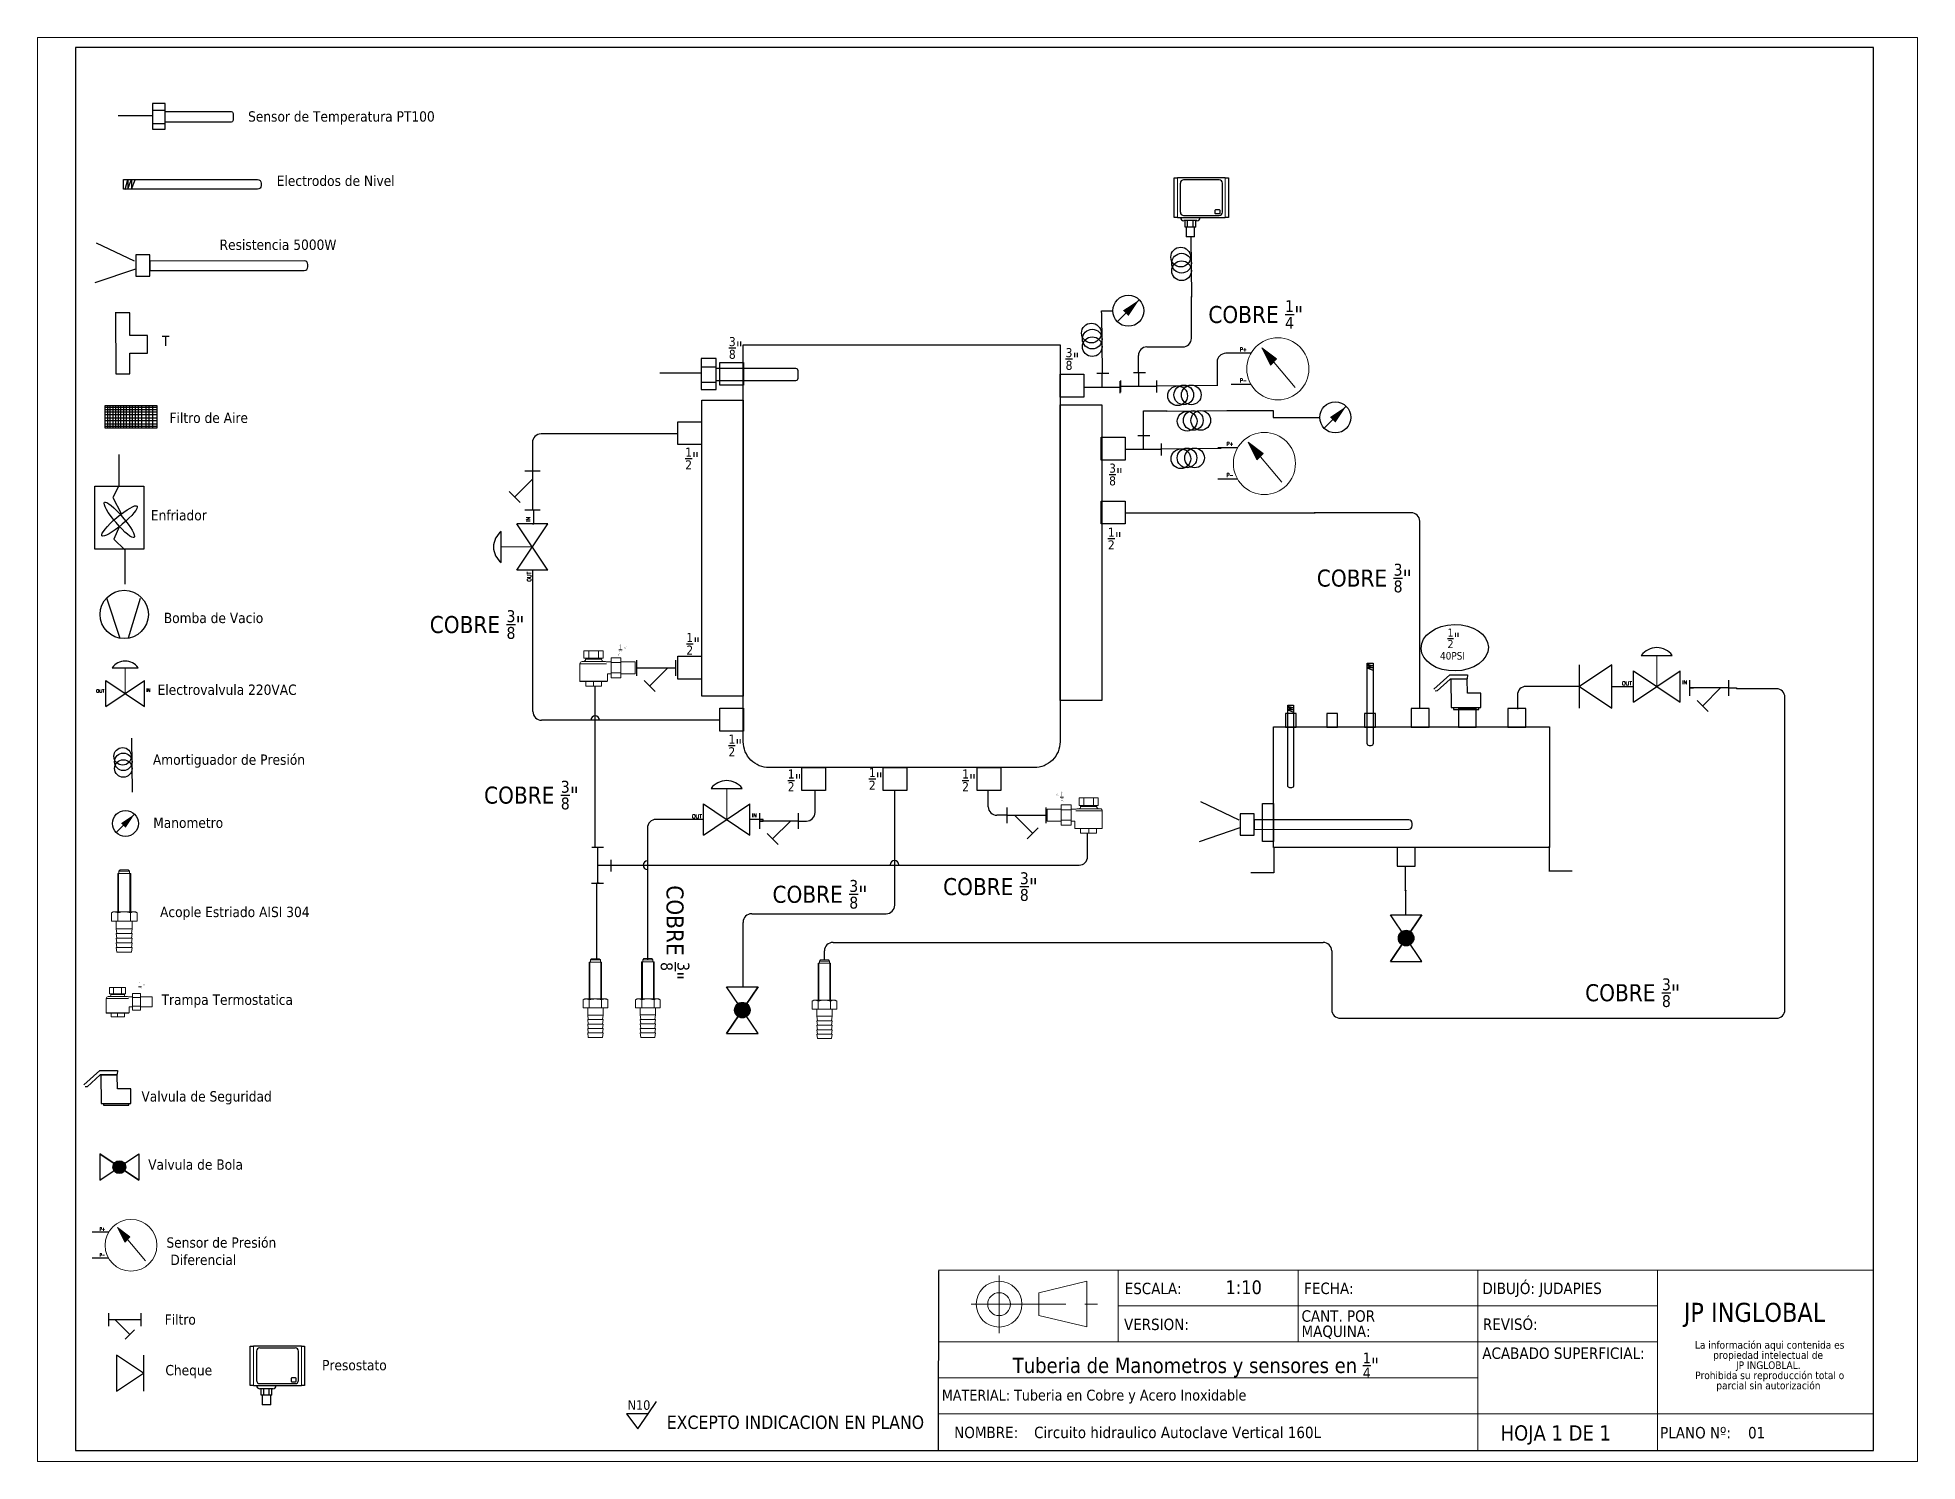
# Paper-space layout 'Layout1' of a CAD drawing. Header units: millimetres. Extents: x 0 to 257, y 1 to 195.
# The model-space entities are those that its viewports show. They can reach past a viewport. Long polylines and large blocks are cut down to what shows.
import ezdxf
from ezdxf.enums import TextEntityAlignment as Align

# ---------------------------------------------------------------- set-up
doc = ezdxf.new("R2010")
doc.units = ezdxf.units.MM
doc.linetypes.add('CENTERX2', pattern=[20.32, 12.7, -2.54, 2.54, -2.54])
doc.linetypes.add('PHANTOM', pattern=[12.7, 6.35, -1.27, 1.27, -1.27, 1.27, -1.27])
for name, color, linetype in [('CONTORNO', 179, 'Continuous'), ('SYMS', 7, 'Continuous'), ('TERMS', 123, 'Continuous'), ('WIRENO', 250, 'Continuous'), ('WIRES', 7, 'Continuous')]:
    doc.layers.add(name, color=color, linetype=linetype)
doc.styles.add('SLDTEXTSTYLE0', font='tahoma.ttf')
doc.styles.add('SLDTEXTSTYLE1', font='tahomabd.ttf')
doc.styles.get("Standard").update_dxf_attribs({"font": 'tahoma.ttf'})
doc.styles.add('WD', font='romans.shx')

psp = doc.layouts.get("Layout1")

msp = doc.modelspace()

# ---------------------------------------------------------------- texts
at = {"attachment_point": 1}
for s, width, insert, char_height in [('\\A1;Sensor de Temperatura PT100', 44.8708, (39, 196.15), 1.44), ('\\A1;Electrodos de Nivel', 44.8708, (42.98, 187.21), 1.44), ('\\A1;Resistencia 5000W', 44.8708, (35.04, 178.32), 1.44), ('\\A1;T', 44.8708, (27.03, 164.94), 1.44), ('\\A1;Filtro de Aire', 44.8708, (28.08, 154.26), 1.44), ('\\A1;Enfriador', 44.8708, (25.48, 140.72), 1.44), ('\\A1;Bomba de Vacio', 44.8708, (27.28, 126.44), 1.44), ('\\A1;   {\\H0.7x;\\S1/2;}"\\P{\\H0.64815x;  40PSI}', 4.4601, (203.95, 124.24), 1.62), ('\\A1;Electrovalvula 220VAC', 44.8708, (26.42, 116.46), 1.44), ('\\A1;Amortiguador de Presión', 44.8708, (25.77, 106.74), 1.44), ('\\A1;Manometro', 44.8708, (25.81, 97.97), 1.44), ('\\A1;Acople Estriado AISI 304', 44.8708, (26.76, 85.57), 1.44), ('\\A1;Trampa Termostatica', 44.8708, (26.97, 73.37), 1.44), ('\\A1;Valvula de Seguridad', 44.8708, (24.17, 59.93), 1.44), ('\\A1;Valvula de Bola', 44.8708, (25.11, 50.45), 1.44), ('\\A1;Sensor de Presión\\P Diferencial', 44.8708, (27.65, 39.61), 1.44), ('\\A1;Filtro', 44.8708, (27.41, 28.91), 1.44), ('\\A1;Cheque', 44.8708, (27.5, 21.87), 1.44), ('\\A1;Presostato', 44.8708, (49.29, 22.57), 1.44)]:
    msp.add_mtext_dynamic_manual_height_columns(s, width=width, gutter_width=1, heights=[0], dxfattribs=dict(at, insert=insert, char_height=char_height))
at = {"color": 7, "linetype": 'Continuous', "lineweight": 0, "attachment_point": 1, "style": 'SLDTEXTSTYLE0'}
for s, insert, char_height in [('ESCALA:', (160.9, 33.3), 1.587), ('FECHA:', (185.85, 33.32), 1.587), ('REVISÓ:', (210.7, 28.33), 1.587), ('VERSION:', (160.8, 28.31), 1.587), ('MATERIAL: Tuberia en Cobre y Acero Inoxidable', (135.47, 18.43), 1.5), ('HOJA 1 DE 1', (213.16, 13.48), 2.1167), ('PLANO Nº:    01', (235.35, 13.25), 1.5875)]:
    msp.add_mtext(s, dxfattribs=dict(at, insert=insert, char_height=char_height))
at = {"color": 7, "linetype": 'Continuous', "lineweight": 0, "insert": (135.6, 13.29), "char_height": 1.5875, "width": 77.536, "attachment_point": 1, "style": 'SLDTEXTSTYLE0'}
msp.add_mtext('\\pi-4.7625,l6.35,t12.7;NOMBRE:^ICircuito hidraulico Autoclave Vertical 160L ', dxfattribs=at)
at = {"layer": 'CONTORNO', "color": 7}
for s, insert, char_height, attachment_point, style in [('1:10', (177.44, 33.63), 1.905, 2, 'SLDTEXTSTYLE0'), ('DIBUJÓ: JUDAPIES', (210.63, 33.32), 1.5875, 1, 'SLDTEXTSTYLE0'), ('\\A1;Tuberia de Manometros y sensores en {\\H0.7x;\\S1/4;}" ', (170.8, 23.59), 2.1167, 2, 'SLDTEXTSTYLE1'), ('ACABADO SUPERFICIAL:', (210.62, 24.3), 1.5875, 1, 'SLDTEXTSTYLE0'), ('EXCEPTO INDICACION EN PLANO', (133, 14.83), 1.8521, 3, 'SLDTEXTSTYLE0')]:
    msp.add_mtext(s, dxfattribs=dict(at, insert=insert, char_height=char_height, attachment_point=attachment_point, style=style))
at = {"layer": 'CONTORNO', "attachment_point": 1}
for s, insert, char_height, style in [('JP INGLOBAL', (238.63, 30.51), 2.6458, 'SLDTEXTSTYLE1'), ('N10', (91.78, 16.96), 1.323, 'SLDTEXTSTYLE0')]:
    msp.add_mtext(s, dxfattribs=dict(at, insert=insert, char_height=char_height, style=style))
at = {"layer": 'WIRENO', "char_height": 2.3707, "attachment_point": 1}
for s, insert in [('\\A1;COBRE {\\H0.7x;\\S1/4;}"', (172.52, 169.89)), ('\\A1;COBRE {\\H0.7x;\\S3/8;}"', (187.61, 133.25)), ('\\A1;COBRE {\\H0.7x;\\S3/8;}"', (64.26, 126.79)), ('\\A1;COBRE {\\H0.7x;\\S3/8;}"', (71.81, 103.08)), ('\\A1;COBRE {\\H0.7x;\\S3/8;}"', (111.92, 89.29)), ('\\A1;COBRE {\\H0.7x;\\S3/8;}"', (135.64, 90.36)), ('\\A1;COBRE {\\H0.7x;\\S3/8;}"', (224.92, 75.61))]:
    msp.add_mtext_dynamic_manual_height_columns(s, width=15.0949, gutter_width=12.35, heights=[0], dxfattribs=dict(at, insert=insert))
at = {"layer": 'WIRENO', "insert": (100.36, 88.55), "char_height": 2.3707, "attachment_point": 1, "rotation": 270}
msp.add_mtext_dynamic_manual_height_columns('\\A1;COBRE {\\H0.7x;\\S3/8;}"', width=15.0949, gutter_width=12.35, heights=[0], dxfattribs=at)

# ---------------------------------------------------------------- blocks, each defined once
blk = doc.blocks.new('SW_NOTE_2')
at = {"layer": 'CONTORNO', "color": 0, "char_height": 1.0583, "attachment_point": 2, "style": 'SLDTEXTSTYLE0'}
for s, insert in [('La información aqui contenida es ', (10.29, 1.34)), ('propiedad intelectual de', (10.08, -0.07)), ('JP INGLOBLAL.', (10.1, -1.48)), ('Prohibida su reproducción total o ', (10.3, -2.89)), ('parcial sin autorización', (10.12, -4.3))]:
    blk.add_mtext(s, dxfattribs=dict(at, insert=insert))
blk = doc.blocks.new('SW_NOTE_4')
at = {"color": 0, "linetype": 'Continuous', "lineweight": 0, "char_height": 1.587, "attachment_point": 1, "style": 'SLDTEXTSTYLE0'}
for s, insert in [('CANT. POR ', (0, 2.02)), ('MAQUINA:', (0, -0.1))]:
    blk.add_mtext(s, dxfattribs=dict(at, insert=insert))
blk = doc.blocks.new('HGVA1_DIAPHRAGM_VALVE2')
at = {"color": 7, "linetype": 'Continuous', "lineweight": 0, "ltscale": 3.2258}
for p, q in [((-0.25, 0.5), (0.25, 0.5)), ((0, 0), (0, 0.5))]:
    blk.add_line(p, q, dxfattribs=at)
for p, q in [((-0.375, -0.25), (-0.375, 0.25)), ((-0.375, -0.25), (0.375, 0.25)), ((-0.375, 0.25), (0.375, -0.25)), ((0.375, -0.25), (0.375, 0.25))]:
    blk.add_line(p, q)
at = {"ltscale": 25.4, "flags": 128}
blk.add_lwpolyline([(0.25, 0.5, 0.5), (-0.25, 0.5)], format="xyb", close=True, dxfattribs=at)
at = {"style": 'WD', "flags": 1}
for tag, p in [('INST', (-0.469, 0.748)), ('LOC', (-0.469, 0.587)), ('TAG1', (-0.469, 0.378))]:
    blk.add_attdef(tag, text='', height=0.125, dxfattribs=at).set_placement(p, align=Align.RIGHT)
at = {"style": 'WD'}
blk.add_attdef('TERM01', text='', height=0.0625, dxfattribs=at).set_placement((-0.399, 0.018), align=Align.RIGHT)
for tag, p, height in [('X4TERM01', (-0.375, 0), 0.005), ('X1TERM02', (0.375, 0), 0.005), ('TERM02', (0.406, 0.036), 0.0625), ('RATING1', (0.388, -0.162), 0.125), ('DESC1', (0.388, -0.378), 0.125), ('DESC2', (0.388, -0.562), 0.125), ('WDTAGALT', (0.388, -0.907), 0.125), ('DESC3', (0.388, -0.752), 0.125)]:
    blk.add_attdef(tag, p, '', height=height, dxfattribs=at)
blk.add_attdef('XREF', text='', height=0.0625, rotation=0.0625, dxfattribs=at).set_placement((0.518, 0.271), align=Align.TOP_CENTER)
at = {"style": 'WD', "flags": 1}
for tag, p in [('WDTYPE', (-0.154, -0.127)), ('FAMILY', (-0.143, -0.17)), ('CAT', (-0.143, -0.215)), ('MFG', (-0.141, -0.246)), ('ASSYCODE', (-0.113, -0.275))]:
    blk.add_attdef(tag, text='', height=0.01, dxfattribs=at).set_placement(p, align=Align.CENTER)
blk = doc.blocks.new('HME1_PRESS_M')
blk.add_line((0.036, -0.088), (0.213, 0.089))
blk.add_circle((0.125, 0), 0.125)
blk.add_solid([(0.082, 0.002), (0.126, -0.042), (0.213, 0.089)])
at = {"style": 'WD', "width": 0.7}
for tag, p in [('INST', (0.125, 0.5)), ('LOC', (0.125, 0.344)), ('TAG1', (0.125, 0.188)), ('DESC1', (0.125, -0.344)), ('DESC2', (0.125, -0.5)), ('DESC3', (0.125, -0.656)), ('WDTAGALT', (0.125, -0.812))]:
    blk.add_attdef(tag, text='', height=0.125, dxfattribs=at).set_placement(p, align=Align.CENTER)
blk.add_attdef('TERM01', text='', height=0.0625, dxfattribs=at).set_placement((-0.032, 0.031), align=Align.RIGHT)
at = {"style": 'WD'}
for tag, p, height, flags in [('X4TERM01', (0, 0), 0.005, 1), ('WDTYPE', (0.062, 0.062), 0.01, 1), ('WDBLKNAM', (0.134, 0.001), 0.01, 9), ('X1TERM02', (0.248, 0), 0.005, 1), ('FAMILY', (0.13, -0.035), 0.01, 9)]:
    blk.add_attdef(tag, p, '', height=height, dxfattribs=dict(at, flags=flags))
at = {"style": 'WD', "width": 0.7}
for tag, p, height in [('TERM02', (0.28, 0.031), 0.0625), ('RATING1', (0.281, -0.188), 0.125)]:
    blk.add_attdef(tag, p, '', height=height, dxfattribs=at)
at = {"style": 'WD'}
blk.add_attdef('XREF', text='', height=0.0625, dxfattribs=at).set_placement((-0.031, -0.125), align=Align.RIGHT)
at = {"linetype": 'Continuous', "style": 'WD', "flags": 9}
for tag, p in [('MFG', (0.128, -0.085)), ('ASSYCODE', (0.13, -0.103)), ('CAT', (0.13, -0.066))]:
    blk.add_attdef(tag, p, '', height=0.01, dxfattribs=at)
blk = doc.blocks.new('Acople Estriado')
at = {"color": 7, "linetype": 'Continuous', "lineweight": 15}
for p, q in [((6.78, 5.633), (6.78, 5.138)), ((6.78, 5.633), (6.947, 5.633)), ((6.811, 5.678), (6.796, 5.663)), ((6.796, 5.663), (6.796, 5.633)), ((6.931, 5.663), (6.796, 5.663)), ((6.811, 5.678), (6.916, 5.678)), ((6.931, 5.663), (6.916, 5.678)), ((6.931, 5.633), (6.931, 5.663)), ((6.947, 5.138), (6.947, 5.633)), ((6.721, 5.138), (6.699, 5.126)), ((6.699, 5.126), (6.699, 5.019)), ((6.74, 5.138), (6.721, 5.138)), ((6.864, 5.138), (6.74, 5.138)), ((6.781, 5.126), (6.781, 5.019)), ((6.988, 5.138), (6.864, 5.138)), ((6.946, 5.126), (6.946, 5.019)), ((7.007, 5.138), (6.988, 5.138)), ((7.029, 5.126), (7.007, 5.138)), ((7.029, 5.126), (7.029, 5.019)), ((6.699, 5.019), (6.781, 5.019)), ((6.761, 5.019), (6.761, 4.922)), ((6.761, 4.922), (6.769, 4.862)), ((6.864, 4.922), (6.761, 4.922)), ((6.761, 4.862), (6.769, 4.802)), ((6.864, 4.862), (6.761, 4.862)), ((6.781, 5.019), (6.946, 5.019)), ((6.967, 4.922), (6.864, 4.922)), ((6.967, 4.862), (6.864, 4.862)), ((6.946, 5.019), (7.029, 5.019)), ((6.959, 4.862), (6.967, 4.922)), ((6.959, 4.802), (6.967, 4.862)), ((6.967, 4.922), (6.967, 5.019)), ((6.761, 4.802), (6.769, 4.742)), ((6.864, 4.802), (6.761, 4.802)), ((6.761, 4.742), (6.769, 4.682)), ((6.864, 4.742), (6.761, 4.742)), ((6.761, 4.682), (6.769, 4.622)), ((6.864, 4.682), (6.761, 4.682)), ((6.864, 4.622), (6.769, 4.622)), ((6.967, 4.802), (6.864, 4.802)), ((6.967, 4.742), (6.864, 4.742)), ((6.967, 4.682), (6.864, 4.682)), ((6.959, 4.622), (6.864, 4.622)), ((6.959, 4.742), (6.967, 4.802)), ((6.959, 4.682), (6.967, 4.742)), ((6.959, 4.622), (6.967, 4.682))]:
    blk.add_line(p, q, dxfattribs=at)
at = {"color": 7, "linetype": 'Continuous', "lineweight": 0}
for p, q in [((6.79, 5.633), (6.79, 5.138)), ((6.938, 5.633), (6.938, 5.138))]:
    blk.add_line(p, q, dxfattribs=at)
at = {"color": 7, "linetype": 'Continuous', "lineweight": 15}
for points, knots in [([(6.699, 5.126), (6.706, 5.13), (6.712, 5.133), (6.726, 5.137), (6.733, 5.138), (6.74, 5.138)], [0, 0, 0, 0, 0.5, 0.5, 1, 1, 1, 1]), ([(6.74, 5.138), (6.744, 5.138), (6.747, 5.138), (6.754, 5.137), (6.757, 5.136), (6.768, 5.133), (6.775, 5.13), (6.781, 5.126)], [0, 0, 0, 0, 0.25, 0.25, 0.5, 0.5, 1, 1, 1, 1]), ([(6.864, 5.138), (6.85, 5.138), (6.836, 5.137), (6.808, 5.133), (6.795, 5.13), (6.781, 5.126)], [0, 0, 0, 0, 0.5, 0.5, 1, 1, 1, 1]), ([(6.946, 5.126), (6.933, 5.13), (6.919, 5.133), (6.892, 5.137), (6.878, 5.138), (6.864, 5.138)], [0, 0, 0, 0, 0.5, 0.5, 1, 1, 1, 1]), ([(6.946, 5.126), (6.953, 5.13), (6.96, 5.133), (6.974, 5.137), (6.981, 5.138), (6.988, 5.138)], [0, 0, 0, 0, 0.5, 0.5, 1, 1, 1, 1]), ([(6.988, 5.138), (6.991, 5.138), (6.995, 5.138), (7.002, 5.137), (7.005, 5.136), (7.015, 5.133), (7.022, 5.13), (7.029, 5.126)], [0, 0, 0, 0, 0.25, 0.25, 0.5, 0.5, 1, 1, 1, 1])]:
    blk.add_open_spline(points, degree=3, knots=knots, dxfattribs=at)
blk = doc.blocks.new('Trampo')
for points in [[(117.7, 258.3), (117.2, 257.8), (116.2, 257.8), (115.7, 257.3), (115.7, 256.3), (117.7, 256.3), (117.7, 256.3), (115.6, 256.3), (115.6, 257.3), (116.2, 257.9), (117.2, 257.9), (117.7, 258.4), (117.7, 258.9), (117.2, 259.3), (116.2, 259.3), (115.7, 258.8), (115.6, 258.9), (116.2, 259.4), (117.2, 259.4), (117.7, 258.9)], [(117.2, 260.5), (116.2, 260.5), (116.2, 260.5), (116.6, 260.5), (116.6, 263.5), (116.2, 263), (116.1, 263.1), (116.7, 263.6), (116.7, 263.6), (116.7, 260.5), (117.2, 260.5)], [(119.7, 262.2), (119, 260.7), (118.9, 260.7), (119.6, 262.2)], [(120.5, 262.2), (119.7, 260.7), (119.6, 260.7), (120.4, 262.2)]]:
    blk.add_hatch(color=7).paths.add_polyline_path(points)
at = {"color": 7, "linetype": 'Continuous', "lineweight": 15}
for points in [[(93.1, 259.5), (105.5, 259.5), (105.5, 254.7), (93.1, 254.7)], [(93.1, 254.7), (93.1, 259.5), (93.1, 259.5)], [(96.2, 254.7), (96.2, 259.5), (96.2, 259.5)], [(102.4, 254.7), (102.4, 259.5), (102.4, 259.5)], [(90.5, 251.1), (90.5, 239.8), (90.5, 239.8)], [(92, 252.5), (106.7, 252.5), (106.7, 252.5)], [(94.2, 254.7), (94.2, 254), (94.2, 254)], [(104.5, 254), (104.5, 254.7), (104.5, 254.7)], [(110.7, 252.3), (107.4, 252.3), (107.4, 252.3)], [(108.2, 239.8), (108.2, 244.6), (108.2, 244.6)], [(108.2, 244.6), (110.7, 244.6), (110.7, 244.6)], [(117, 255), (110.7, 255), (110.7, 241.9), (117, 241.9)], [(117, 251.8), (110.7, 251.8), (110.7, 251.8)], [(117, 245.2), (110.7, 245.2), (110.7, 245.2)], [(117, 255), (117, 241.9), (117, 241.9)], [(126.1, 252.3), (117, 252.3), (117, 252.3)], [(117, 244.6), (126.1, 244.6), (126.1, 244.6)], [(126.1, 252.3), (126.1, 244.6), (126.1, 244.6)], [(107.9, 239.7), (90.7, 239.7), (90.7, 239.7)], [(104.5, 239.7), (104.5, 236.7), (94.2, 236.7), (94.2, 239.7)], [(99.3, 239.7), (99.3, 236.7), (99.3, 236.7)]]:
    blk.add_lwpolyline(points, dxfattribs=at)
at = {"color": 7, "linetype": 'Continuous', "lineweight": 20}
blk.add_lwpolyline([(115.6, 260), (117.7, 260), (117.7, 260)], dxfattribs=at)
at = {"color": 8, "linetype": 'Continuous', "lineweight": 15}
for points in [[(107.6, 251.1), (90.5, 251.1), (90.5, 251.1)], [(94.2, 254), (104.5, 254), (104.5, 254)], [(90.5, 239.8), (108.2, 239.8), (108.2, 239.8)]]:
    blk.add_lwpolyline(points, dxfattribs=at)
at = {"color": 7, "linetype": 'Continuous', "lineweight": 15}
for points in [[(91.9, 252.5), (91.1, 252.5), (90.5, 251.9), (90.5, 251.1)], [(92.7, 252.5), (93.5, 252.5), (94.1, 253.2), (94.1, 254)], [(104.5, 254), (104.5, 253.2), (105.1, 252.5), (105.9, 252.5)], [(107.4, 252.3), (107.1, 252.5), (106.9, 252.5), (106.6, 252.5)], [(90.5, 239.9), (90.5, 239.7), (90.6, 239.7), (90.7, 239.7)], [(107.9, 239.7), (108, 239.7), (108.1, 239.7), (108.1, 239.9)]]:
    blk.add_open_spline(points, degree=3, dxfattribs=at)
blk = doc.blocks.new('HGVA1_BALL_VALVE')
h = blk.add_hatch(color=256)
edge = h.paths.add_edge_path()
edge.add_arc((0, 0), 0.125, 0, 360)
at = {"ltscale": 3.2258}
for p, q in [((-0.375, 0.254), (0.375, -0.254)), ((-0.375, -0.254), (0.375, 0.254)), ((-0.375, 0.254), (-0.375, -0.254)), ((0.375, 0.254), (0.375, -0.254))]:
    blk.add_line(p, q, dxfattribs=at)
at = {"ltscale": 25.4, "flags": 128}
blk.add_lwpolyline([(0.375, 0.254), (0.375, -0.254), (-0.375, 0.254), (-0.375, -0.254)], close=True, dxfattribs=at)
at = {"ltscale": 3.2258}
blk.add_circle((0, 0), 0.125, dxfattribs=at)
at = {"ltscale": 25.4}
blk.add_circle((0, 0), 0.125, dxfattribs=at)
at = {"style": 'WD', "flags": 1}
for tag, height, p in [('LOC', 0.125, (0.011, 0.516)), ('INST', 0.125, (0.028, 0.678)), ('TAG1', 0.125, (0, 0.307)), ('FAMILY', 0.01, (-0.482, -0.121)), ('WDTYPE', 0.01, (-0.475, -0.062)), ('CAT', 0.01, (-0.482, -0.165)), ('MFG', 0.01, (-0.481, -0.197)), ('ASSYCODE', 0.01, (-0.453, -0.226))]:
    blk.add_attdef(tag, text='', height=height, dxfattribs=at).set_placement(p, align=Align.CENTER)
at = {"style": 'WD'}
blk.add_attdef('TERM01', text='', height=0.0625, dxfattribs=at).set_placement((-0.399, 0.018), align=Align.RIGHT)
for tag, p, height in [('X4TERM01', (-0.375, 0), 0.005), ('X8TERM02', (0, 0), 0.005), ('TERM02', (0.052, -0.037), 0.0625), ('X1TERM03', (0.375, 0), 0.005), ('TERM03', (0.406, 0.036), 0.0625), ('RATING1', (0.409, -0.162), 0.125), ('DESC1', (0.409, -0.341), 0.125), ('DESC2', (0.409, -0.525), 0.125), ('DESC3', (0.409, -0.715), 0.125), ('WDTAGALT', (0.409, -0.873), 0.125)]:
    blk.add_attdef(tag, p, '', height=height, dxfattribs=at)
blk.add_attdef('XREF', text='', height=0.0625, rotation=0.0625, dxfattribs=at).set_placement((0.541, 0.293), align=Align.TOP_CENTER)
blk = doc.blocks.new('HMT1_DIFFERENTIAL_PRESSURE_GAUGE')
blk.add_hatch(color=7).paths.add_polyline_path([(-0.26, 0.34), (-0.12, 0.06), (-0.02, 0.16)])
at = {"color": 7, "linetype": 'Continuous', "lineweight": 0, "ltscale": 645.15999}
for p, q in [((-0.26, 0.34), (0.28, -0.3)), ((-0.26, 0.34), (-0.12, 0.06)), ((-0.26, 0.34), (-0.02, 0.16)), ((-0.12, 0.06), (-0.02, 0.16))]:
    blk.add_line(p, q, dxfattribs=at)
for p, q in [((-0.437, 0.25), (-0.75, 0.25)), ((-0.437, -0.25), (-0.75, -0.25))]:
    blk.add_line(p, q)
at = {"color": 255, "linetype": 'Continuous', "lineweight": 0, "ltscale": 25.4, "flags": 128}
blk.add_lwpolyline([(-0.26, 0.34), (-0.12, 0.06), (-0.02, 0.16)], close=True, dxfattribs=at)
at = {"color": 7, "linetype": 'Continuous', "lineweight": 0, "ltscale": 645.15999}
blk.add_circle((0, 0), 0.5, dxfattribs=at)
at = {"style": 'WD', "width": 0.7}
for tag, p in [('TAG1', (-0.01, 0.531)), ('INST', (-0.01, 0.781)), ('LOC', (-0.01, 0.656)), ('DESC1', (0.021, -0.625)), ('WDTAGALT', (0.021, -1)), ('DESC2', (0.021, -0.75)), ('DESC3', (0.021, -0.875))]:
    blk.add_attdef(tag, text='', height=0.0938, dxfattribs=at).set_placement(p, align=Align.CENTER)
for tag, p in [('TERM01', (-0.5, 0.281)), ('TERM02', (-0.5, -0.219))]:
    blk.add_attdef(tag, text='', height=0.0625, dxfattribs=at).set_placement(p, align=Align.RIGHT)
at = {"style": 'WD'}
for tag, p, height, flags in [('X4TERM01', (-0.75, 0.25), 0.005, 1), ('X1TERM03', (0.5, 0), 0.005, 1), ('X4TERM02', (-0.75, -0.25), 0.005, 1), ('WDBLKNAM', (-0.209, -0.188), 0.01, 9), ('FAMILY', (-0.208, -0.062), 0.01, 9)]:
    blk.add_attdef(tag, p, '', height=height, dxfattribs=dict(at, flags=flags))
at = {"style": 'WD', "width": 0.7}
for tag, p, height in [('TERM03', (0.531, 0.031), 0.0625), ('RATING1', (0.469, -0.375), 0.0938)]:
    blk.add_attdef(tag, p, '', height=height, dxfattribs=at)
at = {"flags": 1}
blk.add_attdef('WDTYPE', (-0.219, -0.25), '', height=0.01, dxfattribs=at)
at = {"linetype": 'Continuous', "style": 'WD', "flags": 9}
for tag, p in [('ASSYCODE', (-0.208, -0.156)), ('CAT', (-0.208, -0.094)), ('MFG', (-0.208, -0.125))]:
    blk.add_attdef(tag, p, '', height=0.01, dxfattribs=at)
at = {"style": 'WD'}
blk.add_attdef('XREF', text='', height=0.0625, dxfattribs=at).set_placement((-0.438, -0.406), align=Align.RIGHT)
blk = doc.blocks.new('HST1_STRAINER_Y_TYPE')
at = {"ltscale": 3.2258}
for p, q in [((0, 0.125), (0, -0.125)), ((0.625, 0.125), (0.625, -0.125)), ((0, 0), (0.625, 0)), ((0.125, 0), (0.412, -0.287)), ((0.324, -0.376), (0.501, -0.199))]:
    blk.add_line(p, q, dxfattribs=at)
at = {"style": 'WD', "flags": 1}
for tag, height, p in [('LOC', 0.125, (0.306, 0.549)), ('INST', 0.125, (0.33, 0.71)), ('TAG1', 0.125, (0.324, 0.34)), ('FAMILY', 0.01, (1.09, 0.044)), ('CAT', 0.01, (1.09, -0.001)), ('WDTYPE', 0.01, (1.102, -0.093)), ('MFG', 0.01, (1.092, -0.032)), ('ASSYCODE', 0.01, (1.12, -0.061))]:
    blk.add_attdef(tag, text='', height=height, dxfattribs=at).set_placement(p, align=Align.CENTER)
at = {"style": 'WD'}
for tag, height, p in [('WDTAGALT', 0.125, (0.035, 0.2)), ('TERM01', 0.0625, (-0.024, 0.018))]:
    blk.add_attdef(tag, text='', height=height, dxfattribs=at).set_placement(p, align=Align.RIGHT)
for tag, p, height in [('RATING1', (0.6, 0.18), 0.125), ('X4TERM01', (0, 0), 0.005), ('X1TERM03', (0.625, 0), 0.005), ('TERM03', (0.632, 0.013), 0.0625), ('DESC1', (-0.666, -0.258), 0.125), ('X8TERM02', (0.412, -0.287), 0.005), ('DESC2', (-0.666, -0.442), 0.125), ('DESC3', (-0.666, -0.632), 0.125), ('TERM02', (0.447, -0.365), 0.0625)]:
    blk.add_attdef(tag, p, '', height=height, dxfattribs=at)
blk.add_attdef('XREF', text='', height=0.0625, rotation=0.0625, dxfattribs=at).set_placement((0.649, -0.434), align=Align.TOP_CENTER)
blk = doc.blocks.new('ColaMarrano')
at = {"layer": 'WIRENO'}
blk.add_line((96.3, 200.92), (96.42, 188.45), dxfattribs=at)
for centre in [(94.22, 196.73), (94.4, 195.47), (94.4, 193.92)]:
    blk.add_circle(centre, 2.03, dxfattribs=at)
blk = doc.blocks.new('HDI1')
for p, q in [((0.0469, 0), (-0.0469, 0.0625)), ((-0.0469, 0.0625), (-0.0469, -0.0625)), ((0.0469, 0.0625), (0.0469, -0.0625)), ((-0.0469, -0.0625), (0.0469, 0))]:
    blk.add_line(p, q)
at = {"style": 'WD'}
for tag, width, p in [('INST', 0.7, (0, 0.8883)), ('LOC', 0.7, (0, 0.7187)), ('DESC1', 0.7, (0, 0.5625)), ('DESC2', 0.7, (0, 0.4062)), ('RATING1', 0.9, (0.0055, 0.0938))]:
    blk.add_attdef(tag, text='', height=0.125, dxfattribs=dict(at, width=width)).set_placement(p, align=Align.CENTER)
blk.add_attdef('TAG1', text='', height=0.125, dxfattribs=at).set_placement((0, 0.25), align=Align.CENTER)
for tag, p, height, flags in [('WDBLKNAM', (0.2047, 0.1329), 0.01, 9), ('FAMILY', (0.2047, 0.1523), 0.01, 9), ('X4TERM01', (-0.0469, 0), 0.0125, 1), ('X1TERM02', (0.0469, 0), 0.0125, 1)]:
    blk.add_attdef(tag, p, '', height=height, dxfattribs=dict(at, flags=flags))
at = {"linetype": 'Continuous', "style": 'WD', "flags": 9}
for tag, p in [('CAT', (0.2297, 0.1082)), ('ASSYCODE', (0.2188, 0.0625)), ('MFG', (0.2278, 0.0887))]:
    blk.add_attdef(tag, text='', height=0.01, dxfattribs=at).set_placement(p, align=Align.CENTER)
at = {"linetype": 'Continuous', "style": 'WD', "flags": 8}
blk.add_attdef('TERM01', text='', height=0.125, dxfattribs=at).set_placement((-0.125, -0.0312), align=Align.TOP_RIGHT)
blk.add_attdef('TERM02', text='', height=0.125, dxfattribs=at).set_placement((0.1094, -0.0314), align=Align.TOP_LEFT)
at = {"style": 'WD', "width": 0.9}
blk.add_attdef('RATING2', text='', height=0.125, dxfattribs=at).set_placement((0.0055, -0.1876), align=Align.TOP_CENTER)
blk = doc.blocks.new('Bomba Vacio')
at = {"layer": 'WIRENO'}
for p, q in [((222.52, 152.69), (218.83, 163.9)), ((224.82, 152.84), (228.2, 163.9))]:
    blk.add_line(p, q, dxfattribs=at)
blk.add_circle((223.65, 159.36), 6.72, dxfattribs=at)
blk = doc.blocks.new('Cooler')
at = {"layer": 'WIRENO'}
for p, q in [((61.05, 155.36), (61.05, 161.29)), ((60.91, 155.36), (59.87, 153.28)), ((59.87, 153.28), (61.37, 150.31)), ((61.09, 147.98), (60.01, 145.56)), ((60.01, 145.56), (62.09, 143.63)), ((62.09, 143.63), (62.09, 137.25))]:
    blk.add_line(p, q, dxfattribs=at)
blk.add_lwpolyline([(56.51, 155.41), (65.57, 155.41), (65.57, 143.72), (56.51, 143.72)], close=True, dxfattribs=at)
for centre, major_axis in [((61.09, 148.97), (-3.26, -2.75)), ((61.05, 149.16), (2.75, -3.26))]:
    blk.add_ellipse(centre, major_axis=major_axis, ratio=0.188132, dxfattribs=at)
blk = doc.blocks.new('Filtro')
at = {"layer": 'WIRENO'}
for p, q in [((95.97, 119.72), (103.12, 119.72)), ((95.97, 119.41), (103.12, 119.41)), ((95.97, 119.07), (103.12, 119.07)), ((95.97, 118.71), (103.12, 118.71)), ((95.97, 118.27), (103.12, 118.27)), ((95.97, 117.88), (103.12, 117.88)), ((96.25, 119.99), (96.25, 116.83)), ((96.62, 119.95), (96.62, 116.79)), ((97.03, 119.95), (97.03, 116.79)), ((97.4, 119.95), (97.4, 116.79)), ((97.77, 119.99), (97.77, 116.83)), ((98.1, 119.99), (98.1, 116.83)), ((98.51, 119.99), (98.51, 116.83)), ((98.88, 119.95), (98.88, 116.79)), ((99.33, 119.99), (99.33, 116.83)), ((99.7, 119.99), (99.7, 116.83)), ((100.11, 119.99), (100.11, 116.83)), ((100.52, 119.99), (100.52, 116.83)), ((100.98, 119.99), (100.98, 116.83)), ((101.59, 119.99), (101.59, 116.83)), ((102.04, 119.99), (102.04, 116.83)), ((102.54, 119.99), (102.54, 116.83)), ((95.97, 117.41), (103.12, 117.41)), ((95.97, 117.08), (103.12, 117.08))]:
    blk.add_line(p, q, dxfattribs=at)
blk.add_lwpolyline([(95.95, 119.98), (103.11, 119.98), (103.11, 116.82), (95.95, 116.82)], close=True, dxfattribs=at)
blk = doc.blocks.new('TT')
at = {"layer": 'WIRENO'}
for p, q in [((59.03, 150.75), (59.05, 142.17)), ((61.02, 150.66), (59.05, 150.66)), ((61.02, 147.48), (61.02, 150.66)), ((63.45, 147.48), (61.02, 147.48)), ((63.45, 145.05), (63.45, 147.48)), ((61.02, 142.17), (61.02, 145.05)), ((61.02, 145.05), (63.45, 145.05)), ((59.05, 142.17), (61.02, 142.17))]:
    blk.add_line(p, q, dxfattribs=at)
blk = doc.blocks.new('Resistencia')
at = {"layer": 'WIRENO'}
for p, q in [((112.31, 58.18), (107.01, 60.71)), ((112.43, 57.1), (106.77, 55.17))]:
    blk.add_line(p, q, dxfattribs=at)
blk.add_lwpolyline([(114.4, 59.08), (112.46, 59.08), (112.46, 56.11), (114.4, 56.11)], close=True, dxfattribs=at)
blk.add_lwpolyline([(135.9, 58.24), (114.42, 58.21), (114.42, 56.89), (135.9, 56.92, 0.414214), (136.4, 57.42), (136.4, 57.74, 0.414214)], format="xyb", close=True, dxfattribs=at)
blk = doc.blocks.new('Nivel')
at = {"layer": 'WIRENO'}
for p, q in [((103.38, 60.01), (103.74, 61.39)), ((103.74, 61.39), (103.74, 60.1)), ((103.74, 60.1), (104.25, 61.39)), ((104.25, 61.39), (104.25, 60.07)), ((104.25, 60.07), (104.74, 61.36))]:
    blk.add_line(p, q, dxfattribs=at)
blk.add_lwpolyline([(103.12, 61.39), (121.77, 61.39, -0.414214), (122.27, 60.89), (122.27, 60.54, -0.414214), (121.77, 60.04), (103.12, 60.04)], format="xyb", close=True, dxfattribs=at)
blk = doc.blocks.new('PT100')
at = {"layer": 'WIRENO'}
for p, q in [((92.1, 58.19), (82.46, 58.19)), ((92, 59.72), (95.38, 59.72)), ((92, 56.1), (95.38, 56.1))]:
    blk.add_line(p, q, dxfattribs=at)
blk.add_lwpolyline([(95.5, 61.6), (92, 61.6), (92, 54.47), (95.5, 54.47)], close=True, dxfattribs=at)
blk.add_lwpolyline([(95.5, 59.35), (113.92, 59.35, -0.414214), (114.42, 58.85), (114.42, 56.97, -0.414214), (113.92, 56.47), (95.5, 56.47)], format="xyb", close=True, dxfattribs=at)
blk = doc.blocks.new('Tanque')
at = {"layer": 'WIRENO'}
for points in [[(118.28, 165.56), (121.03, 165.56), (121.03, 162.92), (118.28, 162.92)], [(157.73, 164.19), (160.48, 164.19), (160.48, 161.55), (157.73, 161.55)], [(121.01, 126.92), (116.19, 126.92), (116.19, 161.19), (121.01, 161.19)], [(162.54, 126.38), (157.71, 126.38), (157.71, 160.66), (162.54, 160.66)], [(113.41, 158.69), (116.16, 158.69), (116.16, 156.05), (113.41, 156.05)], [(162.49, 156.9), (165.24, 156.9), (165.24, 154.25), (162.49, 154.25)], [(162.49, 149.5), (165.24, 149.5), (165.24, 146.85), (162.49, 146.85)], [(113.41, 131.53), (116.16, 131.53), (116.16, 128.88), (113.41, 128.88)], [(118.28, 125.5), (121.03, 125.5), (121.03, 122.86), (118.28, 122.86)], [(127.8, 118.63), (130.55, 118.63), (130.55, 115.99), (127.8, 115.99)], [(137.21, 118.63), (139.96, 118.63), (139.96, 115.99), (137.21, 115.99)], [(148.1, 118.63), (150.85, 118.63), (150.85, 115.99), (148.1, 115.99)]]:
    blk.add_lwpolyline(points, close=True, dxfattribs=at)
blk.add_lwpolyline([(121.01, 167.62), (157.71, 167.62), (157.71, 121.62, -0.414214), (154.71, 118.62), (124.01, 118.62, -0.414214), (121.01, 121.62)], format="xyb", close=True, dxfattribs=at)
at = {"layer": 'WIRENO', "char_height": 1.5, "attachment_point": 1}
for s, insert in [('\\A1;{\\H0.7x;\\S3/8;}"', (119.34, 168.5)), ('\\A1;{\\H0.7x;\\S3/8;}"', (158.36, 167.22)), ('\\A1;{\\H0.7x;\\S1/2;}"', (114.28, 155.69)), ('\\A1;{\\H0.7x;\\S3/8;}"', (163.4, 153.84)), ('\\A1;{\\H0.7x;\\S1/2;}"', (163.26, 146.42)), ('\\A1;{\\H0.7x;\\S1/2;}"', (114.41, 134.23)), ('\\A1;{\\H0.7x;\\S1/2;}"', (119.29, 122.45)), ('\\A1;{\\H0.7x;\\S1/2;}"', (126.16, 118.41)), ('\\A1;{\\H0.7x;\\S1/2;}"', (135.56, 118.58)), ('\\A1;{\\H0.7x;\\S1/2;}"', (146.37, 118.41))]:
    blk.add_mtext_dynamic_manual_height_columns(s, width=15.0949, gutter_width=12.35, heights=[0], dxfattribs=dict(at, insert=insert))
blk = doc.blocks.new('TNueva')
at = {"layer": 'WIRENO'}
for p, q in [((227.06, 75.75), (226.14, 75.75)), ((226.56, 74.71), (226.56, 75.74)), ((225.17, 74.25), (225.17, 75.16)), ((225.18, 74.71), (227.93, 74.71)), ((227.95, 74.23), (227.95, 75.15))]:
    blk.add_line(p, q, dxfattribs=at)
blk = doc.blocks.new('calderin')
at = {"layer": 'WIRENO'}
for p, q in [((146.62, 78.11), (146.62, 75.16)), ((178.5, 78.25), (178.5, 75.3)), ((146.62, 75.16), (143.94, 75.16)), ((181.17, 75.36), (178.49, 75.36))]:
    blk.add_line(p, q, dxfattribs=at)
for points in [[(162.52, 92.05), (164.6, 92.05), (164.6, 94.18), (162.52, 94.18)], [(167.98, 92.05), (170.06, 92.05), (170.06, 94.18), (167.98, 94.18)], [(173.72, 92.05), (175.79, 92.05), (175.79, 94.18), (173.72, 94.18)], [(146.58, 92.06), (178.54, 92.06), (178.54, 78.09), (146.58, 78.09)], [(147.95, 92.05), (149.2, 92.05), (149.2, 93.6), (147.95, 93.6)], [(152.75, 92.05), (153.99, 92.05), (153.99, 93.6), (152.75, 93.6)], [(157.12, 92.05), (158.37, 92.05), (158.37, 93.6), (157.12, 93.6)], [(146.56, 78.79), (145.3, 78.79), (145.3, 83.2), (146.56, 83.2)], [(160.89, 75.95), (162.97, 75.95), (162.97, 78.09), (160.89, 78.09)]]:
    blk.add_lwpolyline(points, close=True, dxfattribs=at)
blk = doc.blocks.new('WDDOT')
for radius in [0.03, 0.0187, 0.00929]:
    blk.add_circle((0, 0), radius)
blk = doc.blocks.new('SAFETY')
at = {"layer": 'WIRENO'}
for p, q in [((90.56, 155.92), (92.05, 157.26)), ((92.08, 156.85), (90.86, 155.76)), ((92.05, 157.26), (93.67, 157.26)), ((93.65, 156.88), (92.08, 156.85)), ((92.13, 156.84), (92.15, 154.22)), ((93.67, 157.26), (93.65, 156.88)), ((90.86, 155.76), (90.69, 155.74)), ((93.65, 156.83), (92.15, 156.83)), ((93.67, 155.56), (93.65, 156.83)), ((94.91, 155.56), (93.67, 155.56)), ((94.91, 154.22), (94.91, 155.56)), ((92.15, 154.22), (94.91, 154.22)), ((92.37, 154.22), (92.37, 154.04)), ((92.37, 154.04), (94.73, 154.04)), ((94.73, 154.04), (94.73, 154.22))]:
    blk.add_line(p, q, dxfattribs=at)
blk = doc.blocks.new('presostato')
at = {"color": 7, "linetype": 'Continuous', "lineweight": 25}
for p, q in [((96.68, 85.74), (96.68, 90.32)), ((96.68, 90.32), (97.05, 90.32)), ((102.6, 90.32), (97.05, 90.32)), ((97.39, 89.72), (97.39, 86.34)), ((101.89, 90.09), (97.77, 90.09)), ((102.27, 86.34), (102.27, 89.72)), ((102.6, 90.32), (102.98, 90.32)), ((102.98, 90.32), (102.98, 85.74)), ((97.05, 85.74), (96.68, 85.74)), ((97.05, 85.74), (102.6, 85.74)), ((97.77, 85.97), (101.89, 85.97)), ((99.3, 85.37), (97.8, 85.37)), ((97.94, 84.62), (97.94, 85.37)), ((98.24, 84.62), (98.24, 85.37)), ((98.86, 84.62), (98.86, 85.37)), ((99.17, 84.62), (99.17, 85.37)), ((101.4, 86.55), (101.4, 86.25)), ((101.93, 86.63), (101.48, 86.63)), ((101.48, 86.18), (101.93, 86.18)), ((102, 86.25), (102, 86.55)), ((102.98, 85.74), (102.6, 85.74)), ((98.24, 84.62), (97.94, 84.62)), ((98.06, 84.62), (98.06, 83.53)), ((98.06, 83.53), (98.1, 83.49)), ((98.06, 83.53), (99.05, 83.53)), ((99.01, 83.49), (98.1, 83.49)), ((98.86, 84.62), (98.24, 84.62)), ((99.17, 84.62), (98.86, 84.62)), ((99.01, 83.49), (99.05, 83.53)), ((99.05, 83.53), (99.05, 84.62))]:
    blk.add_line(p, q, dxfattribs=at)
at = {"color": 8, "linetype": 'PHANTOM', "lineweight": 18}
for p, q in [((97.05, 90.32), (97.05, 85.74)), ((102.6, 85.74), (102.6, 90.32))]:
    blk.add_line(p, q, dxfattribs=at)
at = {"color": 7, "linetype": 'Continuous', "lineweight": 18}
for p, q in [((98.1, 83.49), (98.1, 84.62)), ((99.01, 83.49), (99.01, 84.62))]:
    blk.add_line(p, q, dxfattribs=at)
at = {"color": 7, "linetype": 'Continuous', "lineweight": 25}
for centre, radius, start, end in [((97.77, 89.72), 0.375, 90, 180), ((101.89, 89.72), 0.375, 0, 90), ((97.77, 86.34), 0.375, 180, 270), ((97.8, 85.74), 0.375, 180, 270), ((99.3, 85.74), 0.375, 270, 0), ((101.48, 86.55), 0.075, 90, 180), ((101.48, 86.25), 0.075, 180, 270), ((101.89, 86.34), 0.375, 270, 0), ((101.93, 86.55), 0.075, 0, 90), ((101.93, 86.25), 0.075, 270, 0)]:
    blk.add_arc(centre, radius, start, end, dxfattribs=at)

# ---------------------------------------------------------------- hatches: boundary and pattern name
at = {"layer": 'WIRENO'}
h = msp.add_hatch(dxfattribs=at)
h.set_pattern_fill('AR-CONC', color=256)
h.set_pattern_definition([(50, (-135.13, 26.59), (182.185, -15.94), [19.05, -209.55]), (355, (-135.13, 26.6), (-35.24, 191.06), [15.24, -167.64]), (100.45, (-119.95, 25.26), (146.94, 175.12), [16.19, -178.09]), (46.18, (-135.13, 77.4), (271.08, -42.04), [28.57, -314.32]), (96.64, (-112.54, 73.9), (237.4, 247.43), [24.29, -267.14]), (351.18, (-135.13, 77.4), (237.4, 247.43), [22.86, -251.46]), (21, (-109.73, 64.69), (151.614, -102.265), [19.05, -209.55]), (326, (-109.73, 64.7), (61.8, 184.19), [15.24, -167.64]), (71.45, (-97.1, 56.17), (213.42, 81.92), [16.19, -178.09]), (37.5, (-135.13, 26.59), (3.089, 84.555), [0, -165.608, 0, -170.18, 0, -168.275]), (7.5, (-135.13, 26.59), (66.82, 100.18), [0, -97.028, 0, -161.798, 0, -64.135]), (327.5, (-191.77, 26.59), (135.59, -5.729), [0, -63.5, 0, -198.12, 0, -262.89]), (317.5, (-217.17, 26.59), (148.13, 25.426), [0, -82.55, 0, -131.572, 0, -186.69])])
h.paths.add_polyline_path([(6.04, 219.76), (2.98, 219.76), (2.98, 221.25), (0.88, 219.16), (2.98, 217.05), (2.98, 218.26), (6.04, 218.26)])
h.paths.add_polyline_path([(-36.14, 149.05), (-39.21, 149.05), (-39.21, 150.55), (-41.3, 148.45), (-39.21, 146.35), (-39.21, 147.55), (-36.14, 147.55)])
h.paths.add_polyline_path([(-63.13, 165.85), (-64.63, 165.86), (-64.63, 162.79), (-66.13, 162.79), (-64.04, 160.69), (-61.93, 162.79), (-63.13, 162.79)])
h.paths.add_polyline_path([(-59.54, 130.73), (-60.74, 130.73), (-60.74, 133.79), (-62.24, 133.79), (-62.24, 130.73), (-63.74, 130.73), (-61.65, 128.63)])
h.paths.add_polyline_path([(-6.3, 128.32), (-8.41, 126.22), (-7.21, 126.22), (-7.21, 123.15), (-5.7, 123.15), (-5.7, 126.22), (-4.21, 126.22)])
h.paths.add_polyline_path([(71.8, 74.09), (69.7, 76.2), (69.7, 75), (66.64, 75), (66.64, 73.5), (69.7, 73.5), (69.7, 72)])
h.paths.add_polyline_path([(98.67, 123.07), (96.57, 120.98), (98.67, 118.87), (98.67, 120.07), (101.73, 120.07), (101.73, 121.57), (98.67, 121.57)])
h = msp.add_hatch(dxfattribs=at)
h.set_pattern_fill('AR-CONC', color=256, scale=0.5)
h.set_pattern_definition([(50, (94.65, 114.085), (91.09, -7.97), [9.525, -104.775]), (355, (94.65, 114.085), (-17.62, 95.53), [7.62, -83.82]), (100.45, (102.24, 113.42), (73.47, 87.56), [8.095, -89.045]), (46.18, (94.65, 139.49), (135.54, -21.02), [14.29, -157.16]), (96.64, (105.94, 137.73), (118.7, 123.71), [12.14, -133.57]), (351.18, (94.65, 139.49), (118.7, 123.71), [11.43, -125.73]), (21, (107.35, 133.135), (75.81, -51.13), [9.525, -104.775]), (326, (107.35, 133.135), (30.9, 92.09), [7.62, -83.82]), (71.45, (113.66, 128.87), (106.71, 40.96), [8.095, -89.045]), (37.5, (94.647, 114.085), (1.544, 42.278), [0, -82.804, 0, -85.09, 0, -84.1375]), (7.5, (94.647, 114.085), (33.41, 50.09), [0, -48.514, 0, -80.899, 0, -32.0675]), (327.5, (66.326, 114.085), (67.795, -2.864), [0, -31.75, 0, -99.06, 0, -131.445]), (317.5, (53.626, 114.085), (74.065, 12.713), [0, -41.275, 0, -65.786, 0, -93.345])])
h.paths.add_polyline_path([(138.11, 191.67), (141.17, 191.67), (141.18, 193.17), (138.11, 193.17), (138.11, 194.66), (136.01, 192.57), (138.11, 190.46)])
h = msp.add_hatch(dxfattribs=at)
h.set_pattern_fill('AR-CONC', color=256)
h.paths.add_polyline_path([(141.18, 193.17), (138.11, 193.17), (138.11, 194.66), (136.01, 192.57), (138.11, 190.46), (138.11, 191.67), (141.17, 191.67)])
h = msp.add_hatch(dxfattribs=at)
h.set_pattern_fill('AR-CONC', color=256, scale=0.5)
h.set_pattern_definition([(50, (35.29, 88.97), (91.09, -7.97), [9.525, -104.775]), (355, (35.29, 88.97), (-17.62, 95.53), [7.62, -83.82]), (100.45, (42.88, 88.3), (73.47, 87.56), [8.095, -89.045]), (46.18, (35.29, 114.37), (135.54, -21.02), [14.29, -157.16]), (96.64, (46.59, 112.62), (118.7, 123.71), [12.14, -133.57]), (351.18, (35.3, 114.37), (118.7, 123.71), [11.43, -125.73]), (21, (47.99, 108.02), (75.81, -51.13), [9.525, -104.775]), (326, (47.99, 108.02), (30.9, 92.09), [7.62, -83.82]), (71.45, (54.31, 103.76), (106.71, 40.96), [8.095, -89.045]), (37.5, (35.293, 88.967), (1.544, 42.278), [0, -82.804, 0, -85.09, 0, -84.1375]), (7.5, (35.293, 88.967), (33.41, 50.09), [0, -48.514, 0, -80.899, 0, -32.0675]), (327.5, (6.972, 88.967), (67.795, -2.864), [0, -31.75, 0, -99.06, 0, -131.445]), (317.5, (-5.73, 88.97), (74.065, 12.713), [0, -41.275, 0, -65.786, 0, -93.345])])
h.paths.add_polyline_path([(81.44, 165.13), (81.44, 163.64), (83.53, 165.73), (81.44, 167.84), (81.44, 166.63), (78.37, 166.63), (78.37, 165.13)])
h = msp.add_hatch(dxfattribs=at)
h.set_pattern_fill('AR-CONC', color=256, scale=0.5)
h.set_pattern_definition([(50, (26.89, 57.81), (91.09, -7.97), [9.525, -104.775]), (355, (26.89, 57.81), (-17.62, 95.53), [7.62, -83.82]), (100.45, (34.485, 57.15), (73.47, 87.56), [8.095, -89.045]), (46.18, (26.89, 83.21), (135.54, -21.02), [14.29, -157.16]), (96.64, (38.19, 81.46), (118.7, 123.71), [12.14, -133.57]), (351.18, (26.9, 83.21), (118.7, 123.71), [11.43, -125.73]), (21, (39.59, 76.86), (75.81, -51.13), [9.525, -104.775]), (326, (39.59, 76.86), (30.9, 92.09), [7.62, -83.82]), (71.45, (45.91, 72.6), (106.71, 40.96), [8.095, -89.045]), (37.5, (26.894, 57.81), (1.544, 42.278), [0, -82.804, 0, -85.09, 0, -84.1375]), (7.5, (26.894, 57.81), (33.41, 50.09), [0, -48.514, 0, -80.899, 0, -32.0675]), (327.5, (-1.427, 57.81), (67.795, -2.864), [0, -31.75, 0, -99.06, 0, -131.445]), (317.5, (-14.13, 57.81), (74.065, 12.713), [0, -41.275, 0, -65.786, 0, -93.345])])
h.paths.add_polyline_path([(71.1, 134.1), (73.2, 136.2), (72, 136.2), (72, 139.26), (70.5, 139.26), (70.5, 136.2), (69, 136.2)])
h = msp.add_hatch(dxfattribs=at)
h.set_pattern_fill('AR-CONC', color=256)
h.paths.add_polyline_path([(101.3, 138.28), (101.3, 137.08), (98.24, 137.08), (98.24, 135.57), (101.31, 135.57), (101.31, 134.08), (103.4, 136.17)])
h.paths.add_polyline_path([(97.73, 116.8), (96.23, 116.8), (96.23, 113.73), (94.73, 113.73), (96.82, 111.64), (98.93, 113.73), (97.73, 113.73)])
h.paths.add_polyline_path([(121.65, 101.49), (119.55, 99.4), (121.65, 97.29), (121.65, 98.49), (124.72, 98.49), (124.72, 99.99), (121.65, 99.99)])
h.paths.add_polyline_path([(100.12, 84.73), (98.62, 84.73), (98.62, 81.67), (97.12, 81.67), (99.21, 79.57), (101.32, 81.67), (100.12, 81.67)])
h.paths.add_polyline_path([(204.83, 49.61), (204.83, 48.41), (201.77, 48.41), (201.77, 46.9), (204.83, 46.9), (204.83, 45.41), (206.93, 47.5)])
h.paths.add_polyline_path([(236.86, 94.98), (233.8, 94.98), (233.8, 96.48), (231.7, 94.39), (233.8, 92.28), (233.8, 93.48), (236.86, 93.48)])
h = msp.add_hatch(dxfattribs=at)
h.set_pattern_fill('AR-CONC', color=256, scale=0.5)
h.set_pattern_definition([(50, (52.46, 43.38), (91.09, -7.97), [9.525, -104.775]), (355, (52.46, 43.38), (-17.62, 95.53), [7.62, -83.82]), (100.45, (60.05, 42.714), (73.47, 87.56), [8.095, -89.045]), (46.18, (52.46, 68.78), (135.54, -21.02), [14.29, -157.16]), (96.64, (63.76, 67.03), (118.7, 123.71), [12.14, -133.57]), (351.18, (52.46, 68.78), (118.7, 123.71), [11.43, -125.73]), (21, (65.16, 62.43), (75.81, -51.13), [9.525, -104.775]), (326, (65.16, 62.43), (30.9, 92.09), [7.62, -83.82]), (71.45, (71.48, 58.17), (106.71, 40.96), [8.095, -89.045]), (37.5, (52.46, 43.38), (1.544, 42.278), [0, -82.804, 0, -85.09, 0, -84.1375]), (7.5, (52.46, 43.38), (33.41, 50.09), [0, -48.514, 0, -80.899, 0, -32.0675]), (327.5, (24.14, 43.38), (67.795, -2.864), [0, -31.75, 0, -99.06, 0, -131.445]), (317.5, (11.44, 43.38), (74.065, 12.713), [0, -41.275, 0, -65.786, 0, -93.345])])
h.paths.add_polyline_path([(95.92, 120.96), (98.99, 120.96), (98.99, 122.46), (95.92, 122.46), (95.92, 123.96), (93.83, 121.86), (95.92, 119.76)])
h = msp.add_hatch(dxfattribs=at)
h.set_pattern_fill('AR-CONC', color=256, scale=0.5)
h.set_pattern_definition([(50, (29.284, 25.75), (91.09, -7.97), [9.525, -104.775]), (355, (29.28, 25.75), (-17.62, 95.53), [7.62, -83.82]), (100.45, (36.875, 25.09), (73.47, 87.56), [8.095, -89.045]), (46.18, (29.28, 51.15), (135.54, -21.02), [14.29, -157.16]), (96.64, (40.58, 49.4), (118.7, 123.71), [12.14, -133.57]), (351.18, (29.28, 51.15), (118.7, 123.71), [11.43, -125.73]), (21, (41.984, 44.8), (75.81, -51.13), [9.525, -104.775]), (326, (41.98, 44.8), (30.9, 92.09), [7.62, -83.82]), (71.45, (48.3, 40.54), (106.71, 40.96), [8.095, -89.045]), (37.5, (29.284, 25.75), (1.544, 42.278), [0, -82.804, 0, -85.09, 0, -84.1375]), (7.5, (29.284, 25.75), (33.41, 50.09), [0, -48.514, 0, -80.899, 0, -32.0675]), (327.5, (0.963, 25.75), (67.795, -2.864), [0, -31.75, 0, -99.06, 0, -131.445]), (317.5, (-11.74, 25.75), (74.065, 12.713), [0, -41.275, 0, -65.786, 0, -93.345])])
h.paths.add_polyline_path([(73.49, 102.04), (75.59, 104.14), (74.39, 104.14), (74.39, 107.2), (72.89, 107.2), (72.89, 104.14), (71.39, 104.14)])
h = msp.add_hatch(dxfattribs=at)
h.set_pattern_fill('AR-CONC', color=256, scale=0.5)
h.set_pattern_definition([(50, (111.784, 24.14), (91.09, -7.97), [9.525, -104.775]), (355, (111.78, 24.14), (-17.62, 95.53), [7.62, -83.82]), (100.45, (119.375, 23.47), (73.47, 87.56), [8.095, -89.045]), (46.18, (111.78, 49.54), (135.54, -21.02), [14.29, -157.16]), (96.64, (123.08, 47.79), (118.7, 123.71), [12.14, -133.57]), (351.18, (111.78, 49.54), (118.7, 123.71), [11.43, -125.73]), (21, (124.484, 43.19), (75.81, -51.13), [9.525, -104.775]), (326, (124.48, 43.19), (30.9, 92.09), [7.62, -83.82]), (71.45, (130.8, 38.93), (106.71, 40.96), [8.095, -89.045]), (37.5, (111.784, 24.138), (1.544, 42.278), [0, -82.804, 0, -85.09, 0, -84.1375]), (7.5, (111.784, 24.138), (33.41, 50.09), [0, -48.514, 0, -80.899, 0, -32.0675]), (327.5, (83.463, 24.138), (67.795, -2.864), [0, -31.75, 0, -99.06, 0, -131.445]), (317.5, (70.763, 24.14), (74.065, 12.713), [0, -41.275, 0, -65.786, 0, -93.345])])
h.paths.add_polyline_path([(155.99, 100.43), (158.09, 102.52), (156.89, 102.52), (156.89, 105.59), (155.39, 105.59), (155.39, 102.52), (153.89, 102.52)])
h = msp.add_hatch(dxfattribs=at)
h.set_pattern_fill('AR-CONC', color=256, scale=0.5)
h.set_pattern_definition([(50, (83.924, 21.13), (91.09, -7.97), [9.525, -104.775]), (355, (83.92, 21.13), (-17.62, 95.53), [7.62, -83.82]), (100.45, (91.515, 20.464), (73.47, 87.56), [8.095, -89.045]), (46.18, (83.92, 46.53), (135.54, -21.02), [14.29, -157.16]), (96.64, (95.22, 44.78), (118.7, 123.71), [12.14, -133.57]), (351.18, (83.92, 46.53), (118.7, 123.71), [11.43, -125.73]), (21, (96.624, 40.18), (75.81, -51.13), [9.525, -104.775]), (326, (96.62, 40.18), (30.9, 92.09), [7.62, -83.82]), (71.45, (102.94, 35.92), (106.71, 40.96), [8.095, -89.045]), (37.5, (83.924, 21.13), (1.544, 42.278), [0, -82.804, 0, -85.09, 0, -84.1375]), (7.5, (83.924, 21.13), (33.41, 50.09), [0, -48.514, 0, -80.899, 0, -32.0675]), (327.5, (55.603, 21.13), (67.795, -2.864), [0, -31.75, 0, -99.06, 0, -131.445]), (317.5, (42.903, 21.13), (74.065, 12.713), [0, -41.275, 0, -65.786, 0, -93.345])])
h.paths.add_polyline_path([(129.43, 99.63), (130.92, 99.63), (128.83, 101.72), (126.72, 99.63), (127.93, 99.63), (127.93, 96.56), (129.43, 96.56)])
h = msp.add_hatch(dxfattribs=at)
h.set_pattern_fill('AR-CONC', color=256, scale=0.5)
h.set_pattern_definition([(50, (190.336, 15.9), (91.09, -7.97), [9.525, -104.775]), (355, (190.34, 15.9), (-17.62, 95.53), [7.62, -83.82]), (100.45, (197.93, 15.24), (73.47, 87.56), [8.095, -89.045]), (46.18, (190.34, 41.3), (135.54, -21.02), [14.29, -157.16]), (96.64, (201.63, 39.55), (118.7, 123.71), [12.14, -133.57]), (351.18, (190.34, 41.3), (118.7, 123.71), [11.43, -125.73]), (21, (203.036, 34.95), (75.81, -51.13), [9.525, -104.775]), (326, (203.04, 34.95), (30.9, 92.09), [7.62, -83.82]), (71.45, (209.35, 30.69), (106.71, 40.96), [8.095, -89.045]), (37.5, (190.336, 15.9), (1.544, 42.278), [0, -82.804, 0, -85.09, 0, -84.1375]), (7.5, (190.336, 15.9), (33.41, 50.09), [0, -48.514, 0, -80.899, 0, -32.0675]), (327.5, (162.015, 15.9), (67.795, -2.864), [0, -31.75, 0, -99.06, 0, -131.445]), (317.5, (149.315, 15.9), (74.065, 12.713), [0, -41.275, 0, -65.786, 0, -93.345])])
h.paths.add_polyline_path([(233.8, 93.48), (236.86, 93.48), (236.86, 94.98), (233.8, 94.98), (233.8, 96.48), (231.7, 94.39), (233.8, 92.28)])
h = msp.add_hatch(dxfattribs=at)
h.set_pattern_fill('AR-CONC', color=256, scale=0.5)
h.set_pattern_definition([(50, (160.04, -29.775), (91.09, -7.97), [9.525, -104.775]), (355, (160.04, -29.78), (-17.62, 95.53), [7.62, -83.82]), (100.45, (167.63, -30.44), (73.47, 87.56), [8.095, -89.045]), (46.18, (160.04, -4.38), (135.54, -21.02), [14.29, -157.16]), (96.64, (171.33, -6.13), (118.7, 123.71), [12.14, -133.57]), (351.18, (160.04, -4.38), (118.7, 123.71), [11.43, -125.73]), (21, (172.74, -10.725), (75.81, -51.13), [9.525, -104.775]), (326, (172.74, -10.73), (30.9, 92.09), [7.62, -83.82]), (71.45, (179.06, -14.99), (106.71, 40.96), [8.095, -89.045]), (37.5, (160.04, -29.775), (1.544, 42.278), [0, -82.804, 0, -85.09, 0, -84.1375]), (7.5, (160.04, -29.775), (33.41, 50.09), [0, -48.514, 0, -80.899, 0, -32.0675]), (327.5, (131.717, -29.775), (67.795, -2.864), [0, -31.75, 0, -99.06, 0, -131.445]), (317.5, (119.02, -29.775), (74.065, 12.713), [0, -41.275, 0, -65.786, 0, -93.345])])
h.paths.add_polyline_path([(204.83, 46.9), (204.83, 45.41), (206.93, 47.5), (204.83, 49.61), (204.83, 48.41), (201.77, 48.41), (201.77, 46.9)])

# ---------------------------------------------------------------- linework, layer by layer
at = {"color": 7, "linetype": 'Continuous'}
for p, q in [((265, 205), (15, 205)), ((15, 205), (15, 10)), ((265, 10), (265, 205)), ((15, 10), (265, 10))]:
    msp.add_line(p, q, dxfattribs=at)
at = {"color": 7, "linetype": 'CENTERX2', "lineweight": 0}
for p, q in [((265, 51.17), (265, 10)), ((143.43, 34.29), (143.43, 26.3)), ((139.53, 30.32), (157.1, 30.32)), ((134.96, 10), (265, 10))]:
    msp.add_line(p, q, dxfattribs=at)
at = {"color": 7, "linetype": 'Continuous', "lineweight": 30}
msp.add_line((135.02, 34.97), (134.96, 10), dxfattribs=at)
at = {"color": 7, "linetype": 'Continuous', "lineweight": 0}
for p, q in [((265, 35.07), (135, 35.07)), ((160, 35.09), (160, 25.07)), ((185, 35.07), (185, 25.07)), ((210, 35.07), (210, 9.87)), ((235, 35.07), (235, 9.9)), ((155.64, 33.5), (148.97, 31.91)), ((148.97, 31.91), (148.97, 28.74)), ((155.64, 27.15), (155.64, 33.5)), ((235, 30.07), (160, 30.07)), ((148.97, 28.74), (155.64, 27.15)), ((235, 25.07), (134.99, 25.07)), ((210, 20.07), (134.99, 20.07)), ((265, 15.07), (134.99, 15.07))]:
    msp.add_line(p, q, dxfattribs=at)
for radius in [3.18, 1.59]:
    msp.add_circle((143.43, 30.32), radius, dxfattribs=at)
at = {"layer": 'CONTORNO'}
for p, q in [((94.61, 15.07), (95.78, 16.79)), ((91.62, 15.07), (93.19, 13.01)), ((94.61, 15.07), (91.62, 15.07)), ((93.19, 13.01), (94.61, 15.07))]:
    msp.add_line(p, q, dxfattribs=at)
at = {"layer": 'WIRENO'}
msp.add_ellipse((206.79, 121.57), major_axis=(4.68, 0.08), ratio=0.68956, dxfattribs=at)
at = {"layer": 'WIRES'}
for p, q in [((170.17, 164.59), (170.17, 170.38)), ((157.66, 168.16), (157.66, 168.42)), ((157.66, 168.42), (157.79, 168.42)), ((157.79, 168.42), (159.24, 168.42)), ((162.79, 159.78), (162.79, 162.19)), ((163.99, 163.39), (168.97, 163.39)), ((175.71, 162.5), (174.95, 162.5)), ((173.75, 161.3), (173.75, 157.98)), ((163.51, 151.03), (163.51, 154.5)), ((163.51, 154.5), (166.82, 154.5)), ((175.11, 154.54), (181.56, 154.54)), ((181.56, 154.54), (181.56, 153.6)), ((181.56, 153.6), (188.02, 153.6)), ((78.54, 150.1), (78.54, 146.11)), ((98.75, 151.3), (79.74, 151.3)), ((165.99, 149.15), (165.99, 149.2)), ((78.54, 146.11), (78.55, 146.11)), ((78.53, 138.82), (78.73, 138.82)), ((78.73, 140.71), (78.55, 140.71)), ((78.73, 138.82), (78.73, 140.71)), ((160.94, 140.35), (187.36, 140.35)), ((200.72, 140.35), (187.27, 140.35)), ((201.92, 113.11), (201.92, 139.15)), ((78.61, 132.34), (78.53, 132.34)), ((78.61, 112.7), (78.61, 132.34)), ((87.21, 116.26), (87.21, 93.9)), ((224.14, 116.19), (216.7, 116.19)), ((228.64, 116.19), (228.65, 116.19)), ((228.65, 116.19), (228.65, 116.19)), ((228.65, 116.19), (231.34, 116.19)), ((231.34, 116.19), (231.34, 116.19)), ((231.34, 116.19), (231.64, 116.19)), ((239.43, 115.98), (239.97, 115.98)), ((244.83, 115.98), (245.98, 115.98)), ((245.98, 115.98), (245.98, 115.87)), ((251.5, 115.87), (245.98, 115.87)), ((215.5, 114.99), (215.5, 113.02)), ((252.7, 71.26), (252.7, 114.67)), ((87.15, 111.5), (79.81, 111.5)), ((104.59, 111.5), (87.27, 111.5)), ((117.84, 98.68), (117.84, 101.76)), ((128.92, 85.8), (128.92, 101.73)), ((141.92, 99.48), (141.92, 101.74)), ((102.31, 97.7), (95.73, 97.7)), ((110.64, 97.7), (108.79, 97.7)), ((110.1, 97.48), (110.64, 97.48)), ((110.64, 97.48), (110.64, 97.7)), ((115.5, 97.48), (116.64, 97.48)), ((144.51, 98.28), (143.12, 98.28)), ((94.53, 96.5), (94.53, 91.41)), ((155.74, 92.55), (155.74, 95.74)), ((87.21, 93.9), (87.29, 93.9)), ((87.51, 78.36), (87.51, 88.88)), ((87.51, 88.88), (87.8, 88.88)), ((89.47, 91.35), (128.86, 91.35)), ((94.53, 91.29), (94.53, 78.14)), ((128.98, 91.35), (154.54, 91.35)), ((199.94, 87.86), (199.94, 91.27)), ((199.98, 87.86), (199.94, 87.86)), ((199.98, 84.45), (199.98, 87.86)), ((109.03, 84.6), (127.72, 84.6)), ((200.03, 84.45), (199.98, 84.45)), ((107.83, 74.44), (107.83, 83.4)), ((119.14, 78.19), (119.14, 79.42)), ((120.34, 80.62), (188.49, 80.62)), ((189.69, 79.42), (189.69, 71.26)), ((107.72, 74.44), (107.83, 74.44)), ((190.89, 70.06), (251.5, 70.06))]:
    msp.add_line(p, q, dxfattribs=at)
for centre, radius, start, end in [((163.99, 162.19), 1.2, 90, 180), ((168.97, 164.59), 1.2, 270, 0), ((174.95, 161.3), 1.2, 90, 180), ((79.74, 150.1), 1.2, 90, 180), ((200.72, 139.15), 1.2, 0, 90), ((216.7, 114.99), 1.2, 90, 180), ((251.5, 114.67), 1.2, 0, 90), ((79.81, 112.7), 1.2, 180, 270), ((87.25, 111.5), 0.6, 0, 180), ((143.12, 99.48), 1.2, 180, 270), ((95.73, 96.5), 1.2, 90, 180), ((116.64, 98.68), 1.2, 270, 0), ((94.55, 91.33), 0.6, 90, 270), ((128.87, 91.38), 0.6, 0, 180), ((154.54, 92.55), 1.2, 270, 0), ((109.03, 83.4), 1.2, 90, 180), ((127.72, 85.8), 1.2, 270, 0), ((120.34, 79.42), 1.2, 90, 180), ((188.49, 79.42), 1.2, 0, 90), ((190.89, 71.26), 1.2, 180, 270), ((251.5, 71.26), 1.2, 270, 0)]:
    msp.add_arc(centre, radius, start, end, dxfattribs=at)

# ---------------------------------------------------------------- block references
for name, p, xscale, yscale, zscale in [('Trampo', (65.68, 65.33), 0.215136, 0.215136, 0.215136), ('Trampo', (177.25, 44.86), -0.215136, 0.215136, 0.215136), ('Acople Estriado', (-52.35, 29.36), 10.8, 10.8, 10.8), ('Acople Estriado', (16.13, 19.48), 10.368, 10.368, 10.368), ('Acople Estriado', (23.43, 19.49), 10.368, 10.368, 10.368), ('Acople Estriado', (47.98, 19.31), 10.368, 10.368, 10.368), ('Trampo', (3.06, 27.81), 0.17928, 0.17928, 0.17928)]:
    msp.add_blockref(name, p, dxfattribs=dict(xscale=xscale, yscale=yscale, zscale=zscale))
at = {"color": 7, "linetype": 'Continuous', "lineweight": 0}
msp.add_blockref('SW_NOTE_4', (185.48, 27.45), dxfattribs=at)
at = {"layer": 'CONTORNO', "color": 7}
msp.add_blockref('SW_NOTE_2', (240.28, 23.85), dxfattribs=at)
at = {"layer": 'SYMS'}
for name, p, xscale, yscale, zscale in [('HME1_PRESS_M', (159.24, 168.42), 17.28, 17.28, 17.28), ('HME1_PRESS_M', (188.02, 153.6), 17.28, 17.28, 17.28), ('WDDOT', (187.27, 140.35), 1.2, 1.2, 1.2), ('HST1_STRAINER_Y_TYPE', (98.42, 118.75), -8.639999999999999, 8.639999999999999, 8.639999999999999), ('HST1_STRAINER_Y_TYPE', (244.83, 115.98), -8.639999999999999, 8.639999999999999, 8.639999999999999), ('HST1_STRAINER_Y_TYPE', (144.51, 98.28), 8.639999999999999, 8.639999999999999, 8.639999999999999), ('HME1_PRESS_M', (20.15, 97.15), 14.4, 14.4, 14.4), ('HST1_STRAINER_Y_TYPE', (115.5, 97.48), -8.639999999999999, 8.639999999999999, 8.639999999999999), ('WDDOT', (199.94, 87.86), 1.2, 1.2, 1.2), ('HGVA1_BALL_VALVE', (21.1, 49.37), 7.199999999999999, 7.199999999999999, 7.199999999999999), ('HST1_STRAINER_Y_TYPE', (19.59, 28.18), 7.199999999999999, 7.199999999999999, 7.199999999999999), ('HDI1', (22.57, 20.73), 40, 40, 40)]:
    msp.add_blockref(name, p, dxfattribs=dict(at, xscale=xscale, yscale=yscale, zscale=zscale))
ref = msp.add_blockref('HMT1_DIFFERENTIAL_PRESSURE_GAUGE', (182.19, 160.34), dxfattribs=dict(at, xscale=8.639999999999999, yscale=8.639999999999999, zscale=8.639999999999999))
ref.add_attrib('TERM02', 'P-', dxfattribs={"layer": 'TERMS', "height": 0.54, "style": 'WD', "width": 0.7}).set_placement((177.87, 158.45), align=Align.RIGHT)
ref.add_attrib('TERM01', 'P+', dxfattribs={"layer": 'TERMS', "height": 0.54, "style": 'WD', "width": 0.7}).set_placement((177.87, 162.77), align=Align.RIGHT)
ref = msp.add_blockref('HMT1_DIFFERENTIAL_PRESSURE_GAUGE', (180.32, 147.19), dxfattribs=dict(at, xscale=8.639999999999999, yscale=8.639999999999999, zscale=8.639999999999999))
ref.add_attrib('TERM02', 'P-', dxfattribs={"layer": 'TERMS', "height": 0.54, "style": 'WD', "width": 0.7}).set_placement((176, 145.3), align=Align.RIGHT)
ref.add_attrib('TERM01', 'P+', dxfattribs={"layer": 'TERMS', "height": 0.54, "style": 'WD', "width": 0.7}).set_placement((176, 149.62), align=Align.RIGHT)
for name, p, xscale, yscale, zscale, rotation in [('HST1_STRAINER_Y_TYPE', (78.55, 146.11), 8.639999999999999, 8.639999999999999, 8.639999999999999, 270), ('HDI1', (226.39, 116.19), 48, 48, 48, 180), ('HGVA1_BALL_VALVE', (200.03, 81.21), 8.639999999999999, 8.639999999999999, 8.639999999999999, 90), ('HGVA1_BALL_VALVE', (107.72, 71.2), 8.639999999999999, 8.639999999999999, 8.639999999999999, 90)]:
    msp.add_blockref(name, p, dxfattribs=dict(at, xscale=xscale, yscale=yscale, zscale=zscale, rotation=rotation))
ref = msp.add_blockref('HGVA1_DIAPHRAGM_VALVE2', (78.53, 135.58), dxfattribs=dict(at, xscale=8.639999999999999, yscale=8.639999999999999, zscale=8.639999999999999, rotation=90))
ref.add_attrib('TERM01', 'OUT', dxfattribs={"layer": 'TERMS', "height": 0.54, "rotation": 90, "style": 'WD'}).set_placement((78.37, 132.13), align=Align.RIGHT)
ref.add_attrib('TERM02', 'IN', (78.22, 139.09), dxfattribs={"layer": 'TERMS', "height": 0.54, "rotation": 90, "style": 'WD'})
ref = msp.add_blockref('HGVA1_DIAPHRAGM_VALVE2', (234.88, 116.19), dxfattribs=dict(at, xscale=8.639999999999999, yscale=8.639999999999999, zscale=8.639999999999999))
ref.add_attrib('TERM01', 'OUT', dxfattribs={"layer": 'TERMS', "height": 0.54, "style": 'WD'}).set_placement((231.43, 116.35), align=Align.RIGHT)
ref.add_attrib('TERM02', 'IN', (238.39, 116.5), dxfattribs={"layer": 'TERMS', "height": 0.54, "style": 'WD'})
ref = msp.add_blockref('HGVA1_DIAPHRAGM_VALVE2', (21.91, 115.2), dxfattribs=dict(at, xscale=7.199999999999999, yscale=7.199999999999999, zscale=7.199999999999999))
ref.add_attrib('TERM01', 'OUT', dxfattribs={"layer": 'TERMS', "height": 0.45, "style": 'WD'}).set_placement((19.03, 115.33), align=Align.RIGHT)
ref.add_attrib('TERM02', 'IN', (24.84, 115.45), dxfattribs={"layer": 'TERMS', "height": 0.45, "style": 'WD'})
ref = msp.add_blockref('HGVA1_DIAPHRAGM_VALVE2', (105.55, 97.7), dxfattribs=dict(at, xscale=8.639999999999999, yscale=8.639999999999999, zscale=8.639999999999999))
ref.add_attrib('TERM01', 'OUT', dxfattribs={"layer": 'TERMS', "height": 0.54, "style": 'WD'}).set_placement((102.1, 97.86), align=Align.RIGHT)
ref.add_attrib('TERM02', 'IN', (109.06, 98.01), dxfattribs={"layer": 'TERMS', "height": 0.54, "style": 'WD'})
ref = msp.add_blockref('HMT1_DIFFERENTIAL_PRESSURE_GAUGE', (22.72, 38.51), dxfattribs=dict(at, xscale=7.199999999999999, yscale=7.199999999999999, zscale=7.199999999999999))
ref.add_attrib('TERM02', 'P-', dxfattribs={"layer": 'TERMS', "height": 0.45, "style": 'WD', "width": 0.7}).set_placement((19.12, 36.93), align=Align.RIGHT)
ref.add_attrib('TERM01', 'P+', dxfattribs={"layer": 'TERMS', "height": 0.45, "style": 'WD', "width": 0.7}).set_placement((19.12, 40.53), align=Align.RIGHT)
at = {"layer": 'WIRENO'}
for name, p, xscale, yscale, zscale in [('PT100', (-20.29, 166.42), 0.5, 0.5, 0.5), ('presostato', (51.76, 78.5), 1.2, 1.2, 1.2), ('ColaMarrano', (105.08, 43.09), 0.6749999999999999, 0.6749999999999999, 0.6749999999999999), ('ColaMarrano', (92.66, 32.53), 0.6749999999999999, 0.6749999999999999, 0.6749999999999999), ('Tanque', (-37.35, -37.44), 1.2, 1.2, 1.2), ('PT100', (46.78, 124.81), 0.6, 0.6, 0.6), ('TNueva', (-250.04, 23.34), 1.8, 1.8, 1.8), ('TNueva', (-244.93, 23.44), 1.8, 1.8, 1.8), ('TNueva', (-244.32, 14.69), 1.8, 1.8, 1.8), ('Cooler', (-24.69, 27.48), 0.75, 0.75, 0.75), ('Bomba Vacio', (-90.05, 46.52), 0.5, 0.5, 0.5), ('SAFETY', (68.05, -118.06), 1.5, 1.5, 1.5), ('calderin', (5.71, 0.09), 1.2, 1.2, 1.2), ('ColaMarrano', (-34.98, -11.56), 0.6, 0.6, 0.6), ('SAFETY', (-119.67, -173.09), 1.5, 1.5, 1.5), ('presostato', (-76.71, -83.88), 1.2, 1.2, 1.2)]:
    msp.add_blockref(name, p, dxfattribs=dict(at, xscale=xscale, yscale=yscale, zscale=zscale))
for name, p in [('Nivel', (-81.46, 125.27)), ('Resistencia', (-89.08, 117.11)), ('TT', (-38.45, 17.48)), ('Filtro', (-76.82, 35.28)), ('Resistencia', (64.48, 39.42))]:
    msp.add_blockref(name, p, dxfattribs=at)
for name, p, xscale, yscale, zscale, rotation in [('ColaMarrano', (301.05, 93), 0.6749999999999999, 0.6749999999999999, 0.6749999999999999, 90), ('ColaMarrano', (302.37, 89.46), 0.6749999999999999, 0.6749999999999999, 0.6749999999999999, 90), ('ColaMarrano', (301.5, 84.24), 0.6749999999999999, 0.6749999999999999, 0.6749999999999999, 90), ('Nivel', (158.59, 181.32), 0.6, 0.6, 0.6, 270), ('Nivel', (147.55, 175.47), 0.6, 0.6, 0.6, 270), ('TNueva', (-46.87, 499.16), 1.8, 1.8, 1.8, 270)]:
    msp.add_blockref(name, p, dxfattribs=dict(at, xscale=xscale, yscale=yscale, zscale=zscale, rotation=rotation))

msp.set_redraw_order([(e.dxf.handle, doc.entitydb.next_handle()) for e in msp.query("TEXT MTEXT ATTDEF DIMENSION ARC_DIMENSION")])  # texts and dimensions are drawn at this point

# ---------------------------------------------------------------- viewports
at = {"layer": '0', "view_target_point": (140.43, 107.42)}
psp.add_viewport(center=(128.74, 97.73), size=(256.73, 194.3942), view_center_point=(0, 0.01), view_height=197.9235, dxfattribs=at)

doc.saveas('drawing.dxf')
